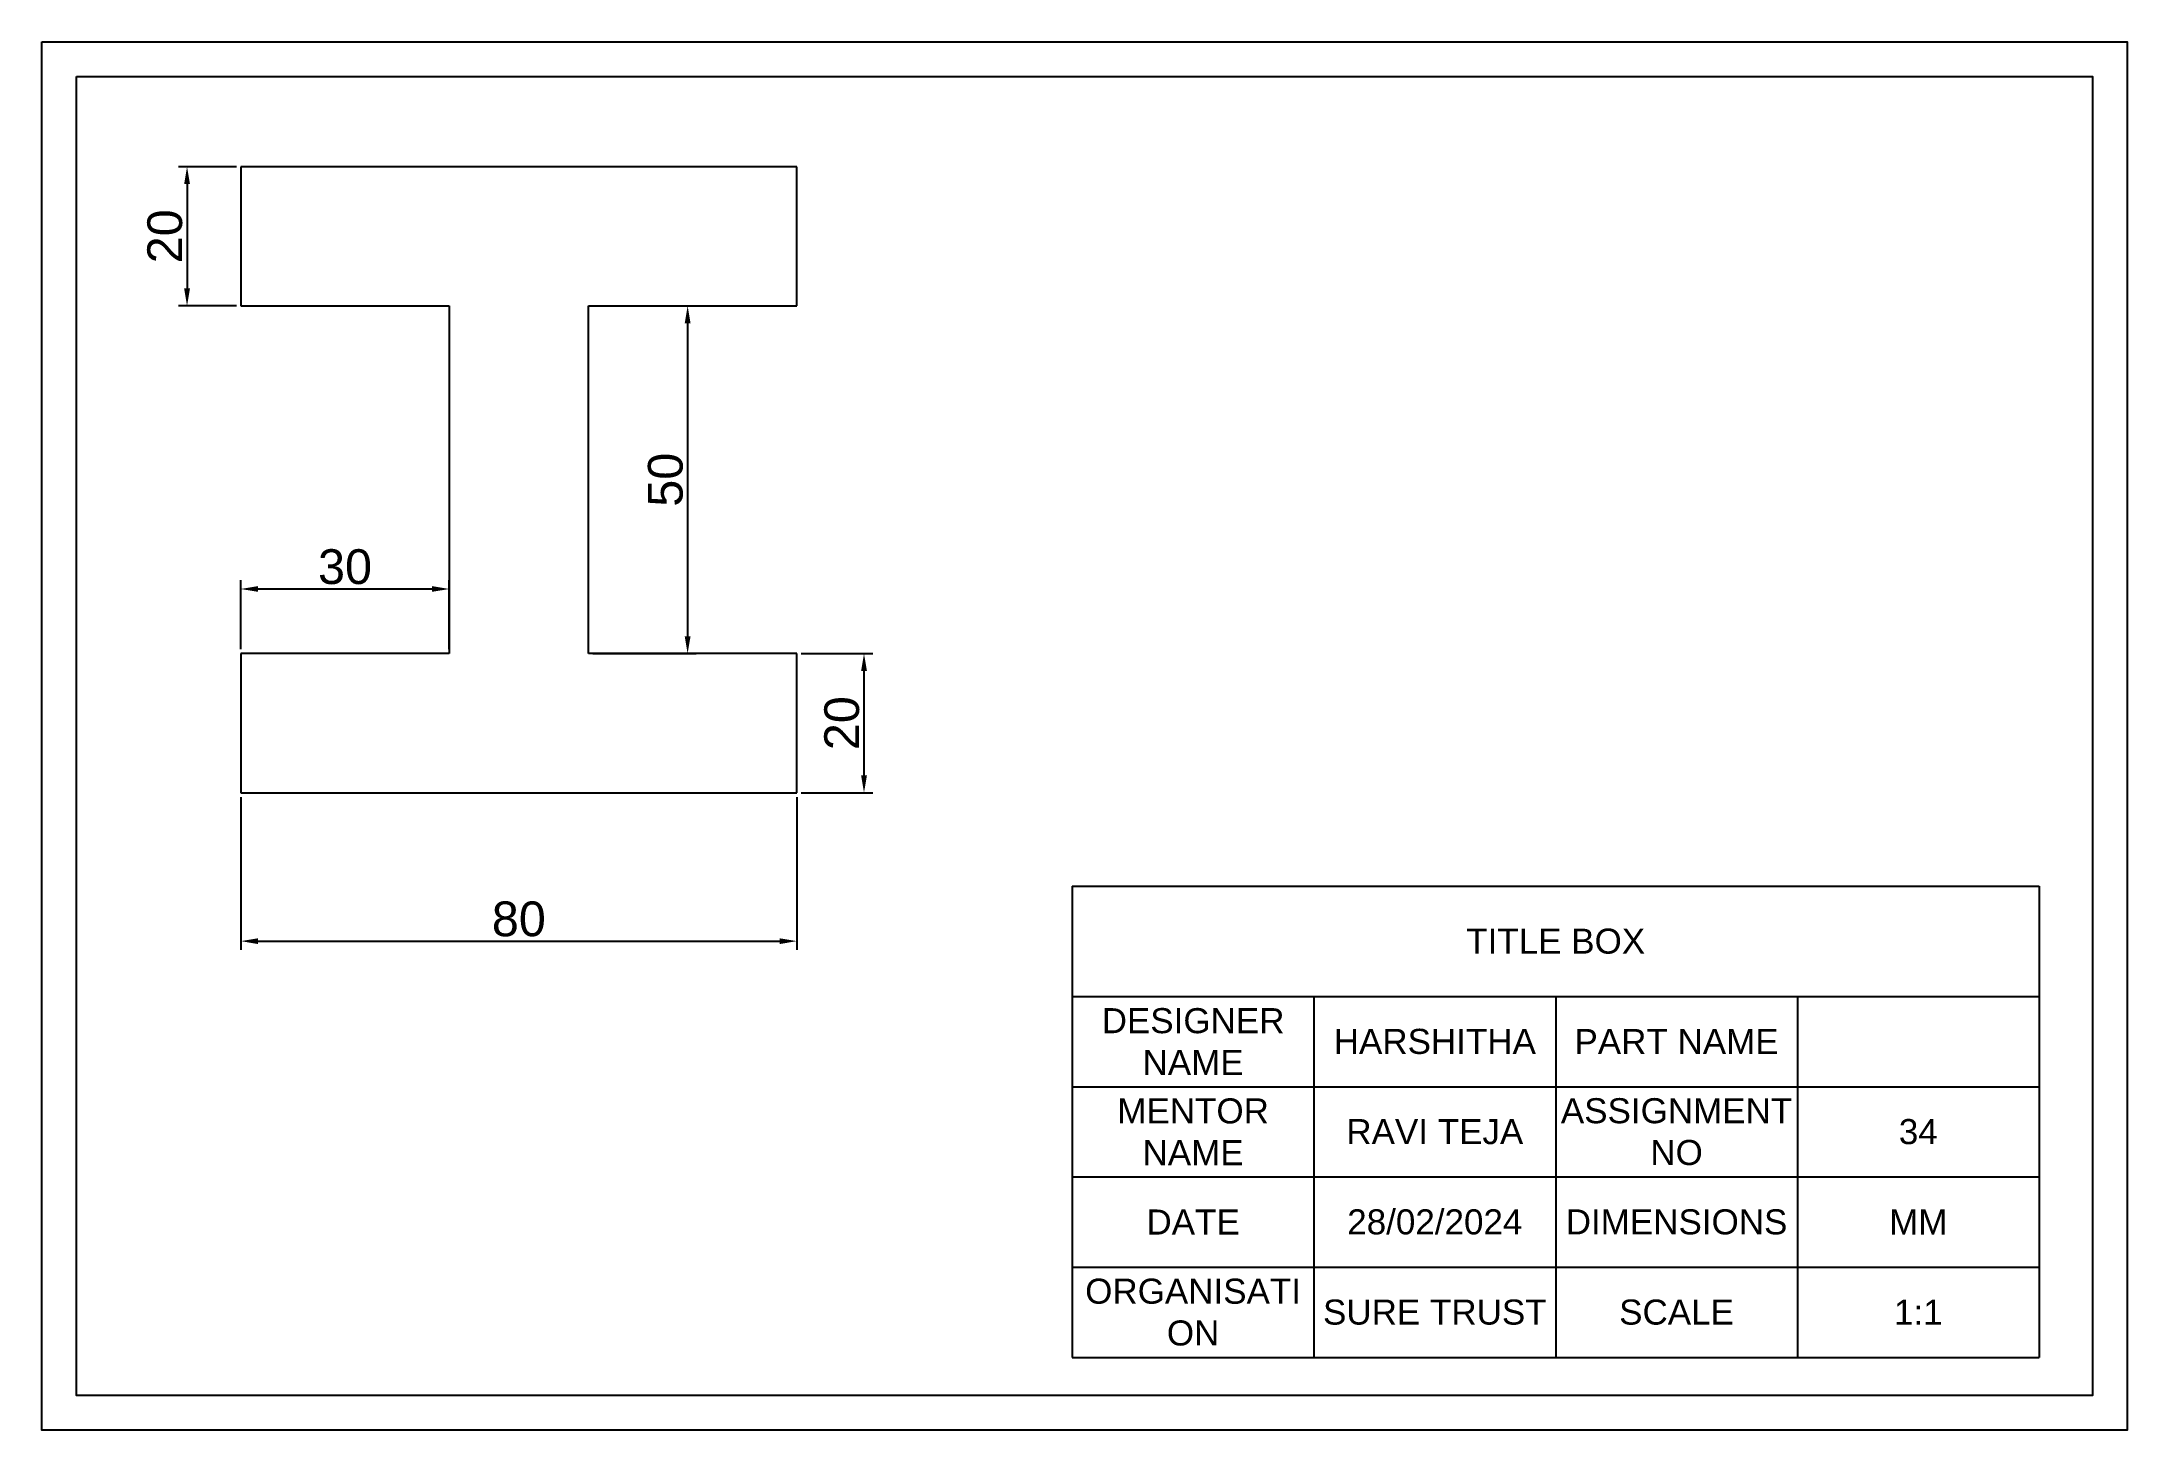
# Model space of a CAD drawing. Header units: millimetres. Extents: x -37 to 1830, y -92 to 119.
# Drawn here: x 674.9 to 974.9, y -91.7 to 108 of the extents above; entities that cross this region are included whole.
import ezdxf

# ---------------------------------------------------------------- set-up
doc = ezdxf.new("R2010")
doc.units = ezdxf.units.MM
doc.styles.get("Standard").update_dxf_attribs({"font": 'arial.ttf'})
doc.dimstyles.new('ISO-25', dxfattribs={"dimtxt": 5, "dimasz": 2.5, "dimexe": 1.25, "dimexo": 0.625, "dimtad": 1, "dimtxsty": 'Standard', "dimcen": 2.5, "dimclrd": 40, "dimclre": 40, "dimclrt": 40, "dimadec": 0, "dimazin": 0, "dimtfac": 1, "dimtmove": 0, "dimatfit": 3, "dimfxl": 1, "dimarcsym": 0})

msp = doc.modelspace()

# ---------------------------------------------------------------- texts
at = {"attachment_point": 5}
for s, width, insert, char_height in [('TITLE BOX', 139.07761, (892.697, -21.364), 3.6036), ('DESIGNER NAME', 34.7694, (840.543, -35.778), 3.60361), ('HARSHITHA', 34.7694, (875.312, -35.778), 3.6036), ('PART NAME', 34.7694, (910.082, -35.778), 3.6036), ('MENTOR NAME', 34.7694, (840.543, -48.751), 3.60361), ('ASSIGNMENT NO', 34.7694, (910.082, -48.751), 3.60361), ('RAVI TEJA', 34.7694, (875.312, -48.751), 3.6036), ('34', 34.7694, (944.851, -48.751), 3.6036), ('DATE', 34.7694, (840.543, -61.724), 3.6036), ('28/02/2024', 34.7694, (875.312, -61.724), 3.6036), ('DIMENSIONS', 34.7694, (910.082, -61.724), 3.6036), ('MM', 34.7694, (944.851, -61.724), 3.6036), ('ORGANISATI\\PON', 34.7694, (840.543, -74.697), 3.6036), ('SURE TRUST', 34.7694, (875.312, -74.697), 3.6036), ('SCALE', 34.7694, (910.082, -74.697), 3.6036), ('1:1', 34.7694, (944.851, -74.697), 3.6036)]:
    msp.add_mtext_dynamic_manual_height_columns(s, width=width, gutter_width=18.018, heights=[0], dxfattribs=dict(at, insert=insert, char_height=char_height))

# ---------------------------------------------------------------- blocks, each defined once
blk = doc.blocks.new('*D1')
at = {"color": 40, "lineweight": -2, "transparency": 16777216}
for p, q in [((703.56, -0.62), (703.56, -22.59)), ((783.56, -0.62), (783.56, -22.59)), ((706.06, -21.34), (781.06, -21.34))]:
    blk.add_line(p, q, dxfattribs=at)
at = {"color": 40, "transparency": 16777216}
for points in [[(706.06, -20.93), (706.06, -21.76), (703.56, -21.34)], [(781.06, -20.93), (781.06, -21.76), (783.56, -21.34)]]:
    blk.add_solid(points, dxfattribs=at)
at = {"layer": 'Defpoints', "color": 0, "transparency": 16777216}
for p in [(703.56, 0), (783.56, 0), (783.56, -21.34)]:
    blk.add_point(p, dxfattribs=at)
at = {"color": 40, "transparency": 16777216, "insert": (743.56, -18.17), "char_height": 5, "attachment_point": 5}
blk.add_mtext('80', dxfattribs=at)
blk = doc.blocks.new('*D2')
at = {"color": 40, "lineweight": -2, "transparency": 16777216}
for p, q in [((784.19, 20), (794.46, 20)), ((793.21, 2.5), (793.21, 17.5)), ((784.19, 0), (794.46, 0))]:
    blk.add_line(p, q, dxfattribs=at)
at = {"color": 40, "transparency": 16777216}
for points in [[(792.79, 17.5), (793.63, 17.5), (793.21, 20)], [(792.79, 2.5), (793.63, 2.5), (793.21, 0)]]:
    blk.add_solid(points, dxfattribs=at)
at = {"layer": 'Defpoints', "color": 0, "transparency": 16777216}
for p in [(783.56, 20), (793.21, 20), (783.56, 0)]:
    blk.add_point(p, dxfattribs=at)
at = {"color": 40, "transparency": 16777216, "insert": (790.03, 10), "char_height": 5, "attachment_point": 5, "rotation": 90}
blk.add_mtext('20', dxfattribs=at)
blk = doc.blocks.new('*D3')
at = {"color": 40, "lineweight": -2, "transparency": 16777216}
for p, q in [((754.19, 70), (769.09, 70)), ((767.84, 67.5), (767.84, 22.5)), ((754.19, 20), (769.09, 20))]:
    blk.add_line(p, q, dxfattribs=at)
at = {"color": 40, "transparency": 16777216}
for points in [[(767.42, 67.5), (768.26, 67.5), (767.84, 70)], [(767.42, 22.5), (768.26, 22.5), (767.84, 20)]]:
    blk.add_solid(points, dxfattribs=at)
at = {"layer": 'Defpoints', "color": 0, "transparency": 16777216}
for p in [(753.56, 70), (753.56, 20), (767.84, 20)]:
    blk.add_point(p, dxfattribs=at)
at = {"color": 40, "transparency": 16777216, "insert": (764.66, 45), "char_height": 5, "attachment_point": 5, "rotation": 90}
blk.add_mtext('50', dxfattribs=at)
blk = doc.blocks.new('*D4')
at = {"color": 40, "lineweight": -2, "transparency": 16777216}
for p, q in [((702.94, 90), (694.59, 90)), ((695.84, 87.5), (695.84, 72.5)), ((702.94, 70), (694.59, 70))]:
    blk.add_line(p, q, dxfattribs=at)
at = {"color": 40, "transparency": 16777216}
for points in [[(695.42, 87.5), (696.26, 87.5), (695.84, 90)], [(695.42, 72.5), (696.26, 72.5), (695.84, 70)]]:
    blk.add_solid(points, dxfattribs=at)
at = {"layer": 'Defpoints', "color": 0, "transparency": 16777216}
for p in [(703.56, 90), (695.84, 70), (703.56, 70)]:
    blk.add_point(p, dxfattribs=at)
at = {"color": 40, "transparency": 16777216, "insert": (692.66, 80), "char_height": 5, "attachment_point": 5, "rotation": 90}
blk.add_mtext('20', dxfattribs=at)
blk = doc.blocks.new('*D5')
at = {"color": 40, "lineweight": -2, "transparency": 16777216}
for p, q in [((703.56, 20.62), (703.56, 30.54)), ((733.56, 20.62), (733.56, 30.54)), ((706.06, 29.29), (731.06, 29.29))]:
    blk.add_line(p, q, dxfattribs=at)
at = {"color": 40, "transparency": 16777216}
for points in [[(706.06, 29.71), (706.06, 28.88), (703.56, 29.29)], [(731.06, 29.71), (731.06, 28.88), (733.56, 29.29)]]:
    blk.add_solid(points, dxfattribs=at)
at = {"layer": 'Defpoints', "color": 0, "transparency": 16777216}
for p in [(733.56, 29.29), (703.56, 20), (733.56, 20)]:
    blk.add_point(p, dxfattribs=at)
at = {"color": 40, "transparency": 16777216, "insert": (718.56, 32.47), "char_height": 5, "attachment_point": 5}
blk.add_mtext('30', dxfattribs=at)
blk = doc.blocks.new('*T33')
at = {"color": 0, "linetype": 'ByBlock', "lineweight": -2, "transparency": 16777216}
for p, q in [((0, 0), (139.08, 0)), ((0, 0), (0, -67.75)), ((139.08, 0), (139.08, -67.75)), ((0, -15.86), (139.08, -15.86)), ((34.77, -15.86), (34.77, -67.75)), ((69.54, -15.86), (69.54, -67.75)), ((104.31, -15.86), (104.31, -67.75)), ((0, -28.83), (139.08, -28.83)), ((0, -41.8), (139.08, -41.8)), ((0, -54.77), (139.08, -54.77)), ((0, -67.75), (139.08, -67.75))]:
    blk.add_line(p, q, dxfattribs=at)

# ---------------------------------------------------------------- dimensions: what is measured, and where the dimension line sits
for base, p1, p2, picture, middle in [((695.84, 70), (703.564, 90), (703.564, 70), '*D4', (692.662, 80)), ((767.841, 20), (753.564, 70), (753.564, 20), '*D3', (764.663, 45)), ((793.209, 20), (783.564, 0), (783.564, 20), '*D2', (790.031, 10))]:
    dim = msp.add_linear_dim(base=base, p1=p1, p2=p2, angle=90, dimstyle='ISO-25')
    dim.commit()
    dim.dimension.update_dxf_attribs({"geometry": picture, "text_midpoint": middle})
for base, p1, p2, picture, middle in [((733.564, 29.293), (703.564, 20), (733.564, 20), '*D5', (718.564, 32.473)), ((783.564, -21.343), (703.564, 0), (783.564, 0), '*D1', (743.564, -18.166))]:
    dim = msp.add_linear_dim(base=base, p1=p1, p2=p2, dimstyle='ISO-25')
    dim.commit()
    dim.dimension.update_dxf_attribs({"geometry": picture, "text_midpoint": middle})

# ---------------------------------------------------------------- linework, layer by layer
for p, q in [((783.564, 90), (703.564, 90)), ((703.564, 90), (703.564, 70)), ((783.564, 70), (783.564, 90)), ((783.564, 90), (783.564, 90)), ((703.564, 70), (733.564, 70)), ((733.564, 70), (733.564, 20)), ((753.564, 20), (753.564, 70)), ((753.564, 70), (783.564, 70)), ((733.564, 20), (703.564, 20)), ((703.564, 20), (703.564, 0)), ((783.564, 20), (753.564, 20)), ((783.564, 0), (783.564, 20)), ((703.564, 0), (783.564, 0))]:
    msp.add_line(p, q)
for points in [[(674.935, 107.975), (974.912, 107.975), (974.912, -91.666), (674.935, -91.666)], [(679.935, 102.975), (969.912, 102.975), (969.912, -86.666), (679.935, -86.666)]]:
    msp.add_lwpolyline(points, close=True)

# ---------------------------------------------------------------- block references
msp.add_blockref('*T33', (823.158, -13.436))

msp.set_redraw_order([(e.dxf.handle, doc.entitydb.next_handle()) for e in msp.query("TEXT MTEXT ATTDEF DIMENSION ARC_DIMENSION")])  # texts and dimensions are drawn at this point

doc.saveas('drawing.dxf')
